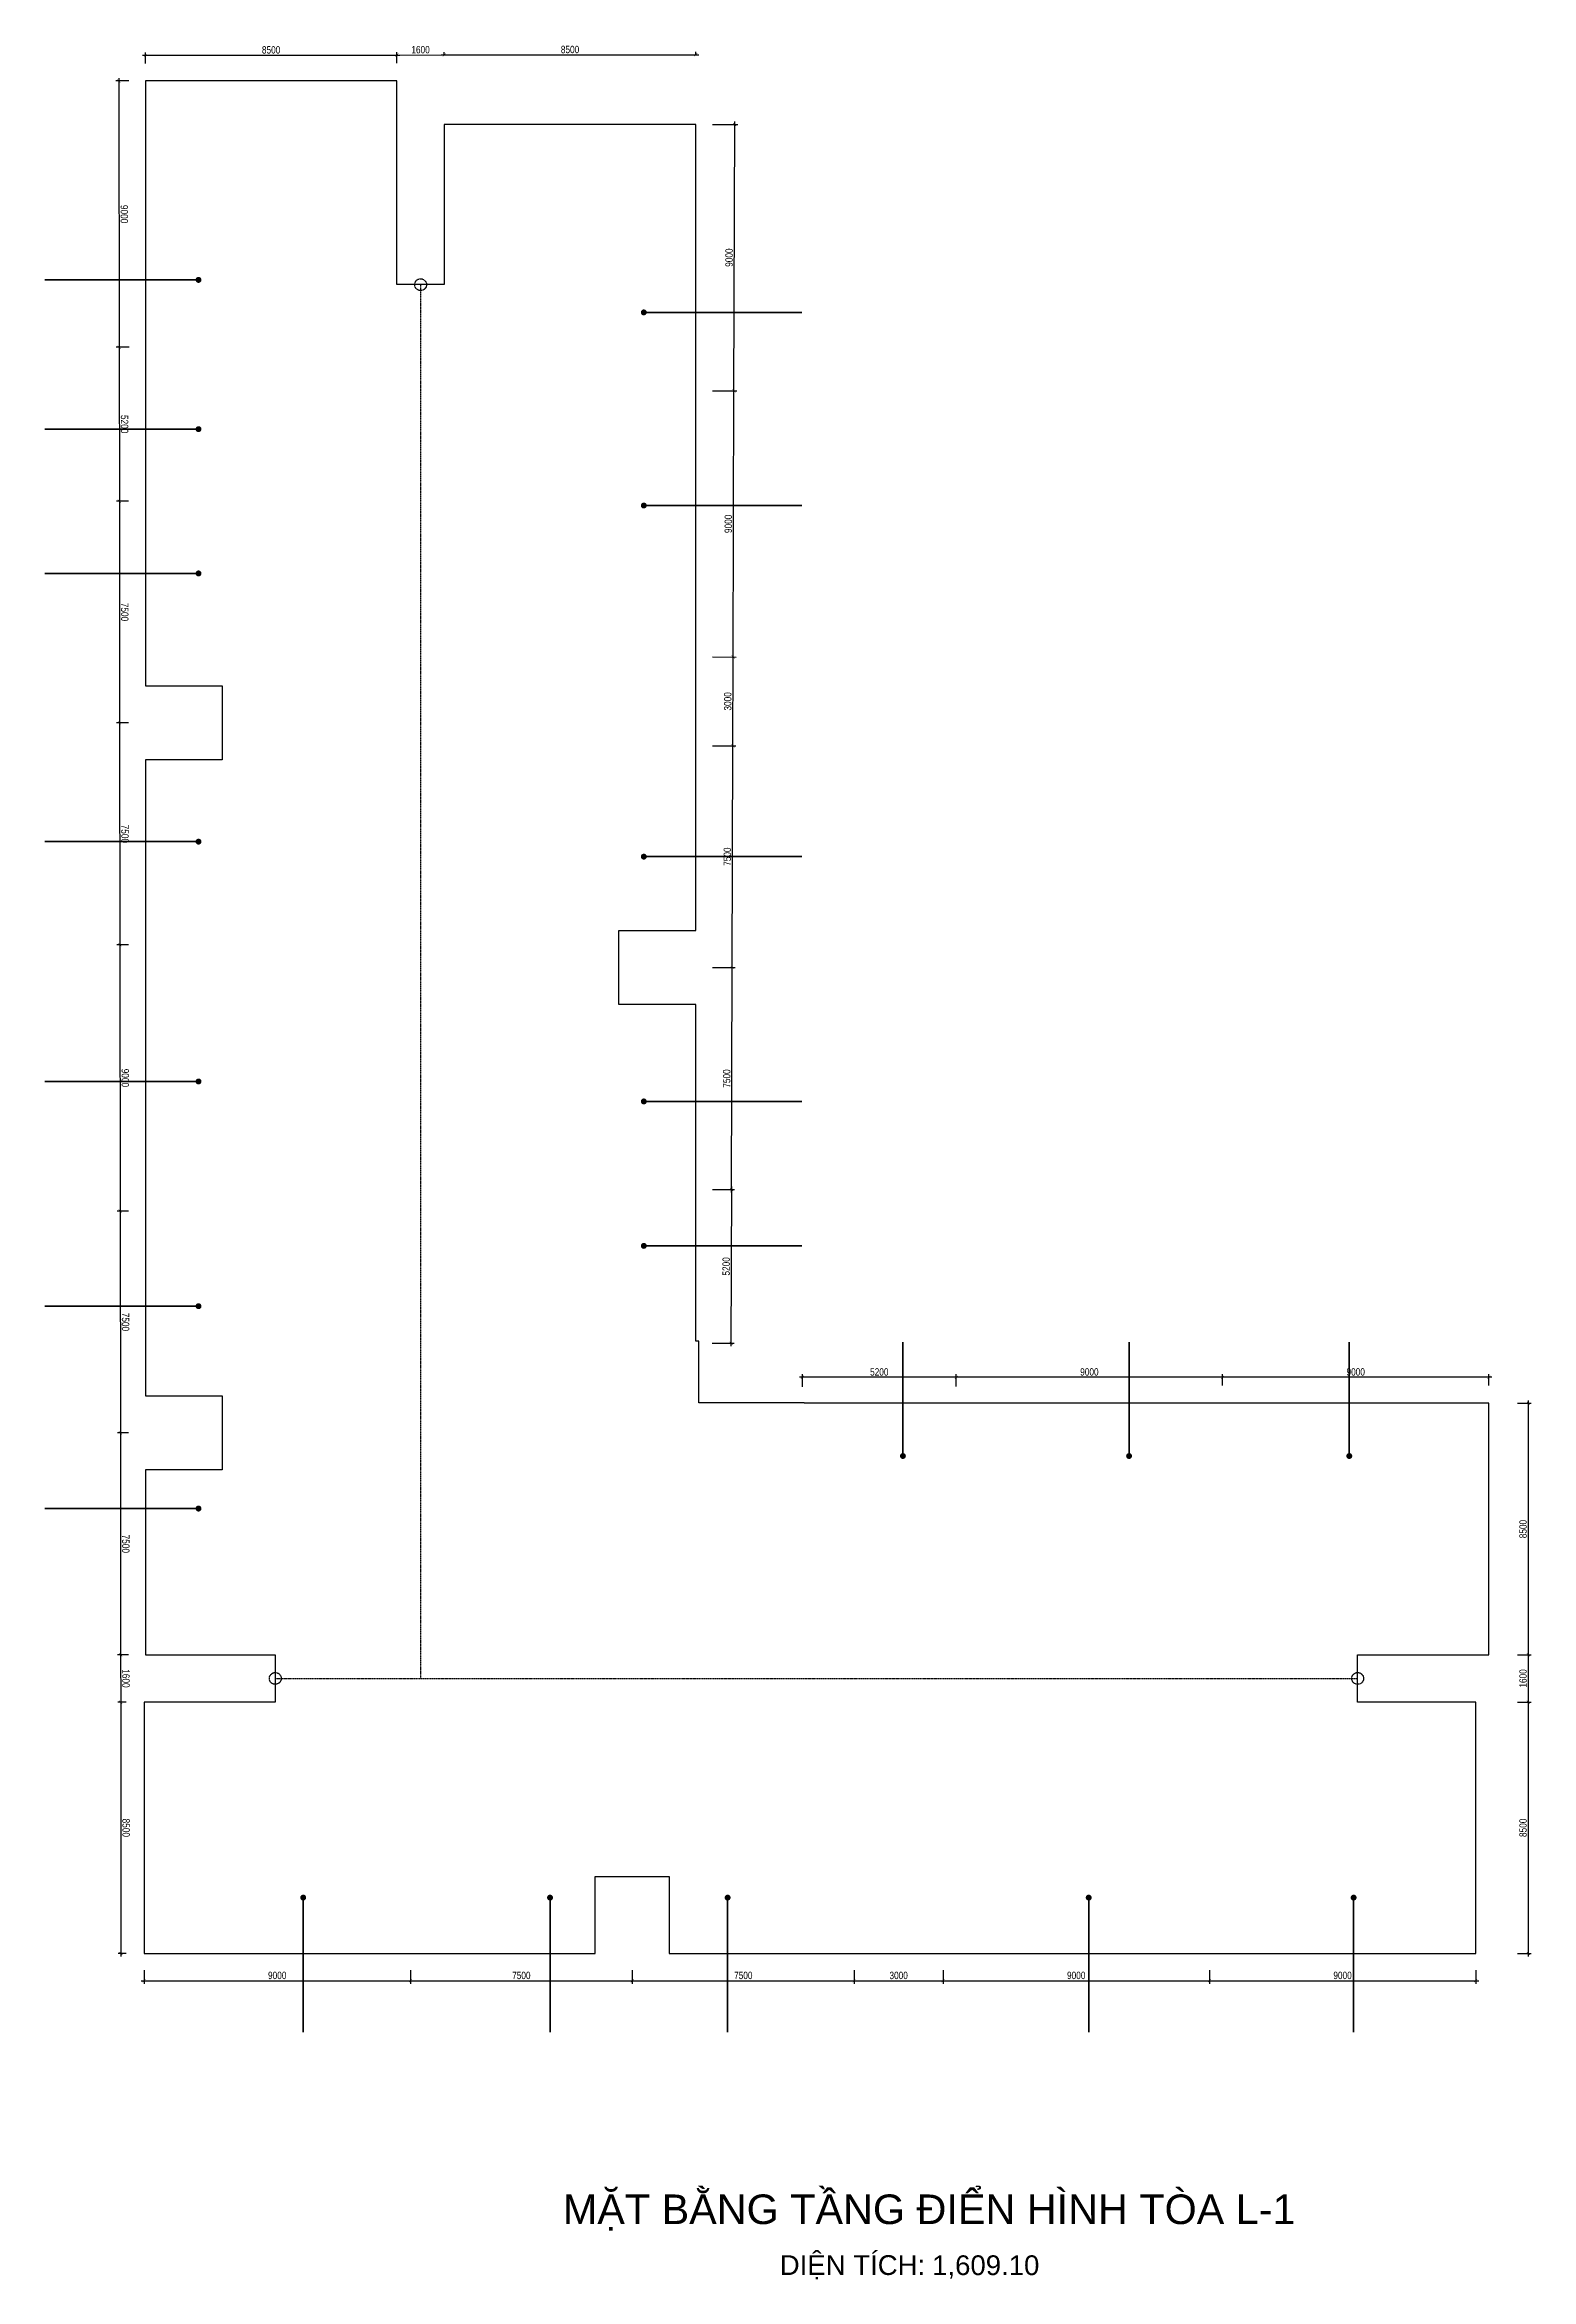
# Model space of a CAD drawing. Header units: millimetres. Extents: x 43 to 126043, y -89269 to -169.
# Drawn here: x 15244 to 65479, y -82599 to -7060 of the extents above; entities that cross this region are included whole.
import ezdxf
from ezdxf.enums import TextEntityAlignment as Align

# ---------------------------------------------------------------- set-up
doc = ezdxf.new("R2010")
doc.units = ezdxf.units.MM
doc.linetypes.add('HIDDEN', pattern=[9.525, 6.35, -3.175])
doc.layers.get('0').update_dxf_attribs({"color": 231})
doc.layers.get('DefPoints').update_dxf_attribs({"color": 191})
doc.layers.add('A-SHBD', color=7, linetype='Continuous', lineweight=35)
doc.layers.add('A-TEXT', color=255, linetype='Continuous', lineweight=25)
doc.layers.add('MDI-BAO', color=1, linetype='Continuous')
doc.layers.add('S-DIM', color=231, linetype='Continuous')
doc.layers.add('MDI-HANHLANG', color=5, linetype='HIDDEN', plot=False)
doc.styles.add('250602-MB CO CAU CĂN HO X1-3A-1$0$style1', font='arial.ttf')
doc.styles.add('VTK_Arial', font='arial.ttf', dxfattribs={"width": 0.8})
doc.dimstyles.new('250602-MB CO CAU CĂN HO X1-3A-1$0$Dim_50', dxfattribs={"dimscale": 50, "dimtxt": 2, "dimasz": 1.5, "dimexe": 1, "dimexo": 0, "dimgap": 1, "dimtad": 1, "dimdec": 0, "dimlfac": -1, "dimzin": 12, "dimdsep": 46, "dimtxsty": '250602-MB CO CAU CĂN HO X1-3A-1$0$style1', "dimblk1": '250602-MB CO CAU CĂN HO X1-3A-1$0$_ARCHTICK', "dimblk2": '250602-MB CO CAU CĂN HO X1-3A-1$0$_ARCHTICK', "dimsah": 1, "dimcen": 1.5, "dimdle": 1.5, "dimclrd": 256, "dimclre": 256, "dimclrt": 2, "dimadec": 1, "dimazin": 3, "dimtm": 1e-09, "dimtfac": 0.416667, "dimtdec": 0, "dimtix": 1, "dimtmove": 2, "dimatfit": 3, "dimfxl": 7, "dimfxlon": 1, "dimtolj": 1, "dimtzin": 0, "dimlwd": -1, "dimlwe": -1, "dimarcsym": 1})
doc.dimstyles.new('A-2.5-DIM100', dxfattribs={"dimscale": 100, "dimtxt": 2.5, "dimasz": 1, "dimexe": 1, "dimexo": 0, "dimgap": 0.5, "dimtad": 1, "dimdec": 0, "dimzin": 12, "dimdsep": 46, "dimtxsty": 'VTK_Arial', "dimblk": 'ARCHTICK', "dimcen": 0, "dimdle": 1, "dimclrd": 256, "dimclre": 256, "dimclrt": 7, "dimadec": 1, "dimazin": 3, "dimtfac": 1, "dimtdec": 0, "dimtmove": 0, "dimatfit": 2, "dimfxl": 20, "dimtolj": 1, "dimtzin": 0, "dimlwd": -1, "dimlwe": -1, "dimarcsym": 0})

msp = doc.modelspace()

# ---------------------------------------------------------------- texts
at = {"layer": 'A-TEXT', "style": 'VTK_Arial'}
msp.add_text('MẶT BẰNG TẦNG ĐIỂN HÌNH TÒA L-1', height=1000, dxfattribs=at).set_placement((45132.5, -80732), align=Align.CENTER)
for s, p in [('DIỆN TÍCH:', (40082.4, -82451.9)), ('1,609.10', (45231.5, -82455.8))]:
    msp.add_text(s, height=666.67, dxfattribs=at).set_placement(p)

# ---------------------------------------------------------------- blocks, each defined once
blk = doc.blocks.new('250602-MB CO CAU CĂN HO X1-3A-1$0$_ARCHTICK')
at = {"color": 0, "linetype": 'ByBlock', "const_width": 0.15}
blk.add_lwpolyline([(-0.5, -0.5), (0.5, 0.5)], dxfattribs=at)
blk = doc.blocks.new('_ArchTick')
at = {"color": 0, "linetype": 'ByBlock', "const_width": 0.15}
blk.add_lwpolyline([(-0.5, -0.5), (0.5, 0.5)], dxfattribs=at)
blk = doc.blocks.new('*D198')
at = {"layer": 'DefPoints', "color": 0, "transparency": 16777216}
for p in [(18084, -8287), (17760, -17287), (18094, -17287)]:
    blk.add_point(p, dxfattribs=at)
at = {"layer": 'S-DIM', "transparency": 16777216}
for p, q in [((18084, -8287), (17650, -8287)), ((17750, -8187), (17760, -17387)), ((18094, -17287), (17660, -17287))]:
    blk.add_line(p, q, dxfattribs=at)
at = {"layer": 'S-DIM', "transparency": 16777216, "xscale": 100, "yscale": 100, "zscale": 100}
for p, rotation in [((17750, -8287), 90.0636619510384), ((17760, -17287), 270.0636619510383)]:
    blk.add_blockref('_ArchTick', p, dxfattribs=dict(at, rotation=rotation))
at = {"layer": 'S-DIM', "color": 7, "transparency": 16777216, "insert": (17933, -12787), "char_height": 250, "attachment_point": 5, "rotation": 270.06366, "style": 'VTK_Arial'}
blk.add_mtext('\\A1;9000', dxfattribs=at)
blk = doc.blocks.new('*D199')
at = {"layer": 'DefPoints', "color": 0, "transparency": 16777216}
for p in [(18094, -17287), (17766, -22487), (18079, -22487)]:
    blk.add_point(p, dxfattribs=at)
at = {"layer": 'S-DIM', "transparency": 16777216}
for p, q in [((18094, -17287), (17660, -17287)), ((17760, -17187), (17766, -22587)), ((18079, -22487), (17666, -22487))]:
    blk.add_line(p, q, dxfattribs=at)
at = {"layer": 'S-DIM', "transparency": 16777216, "xscale": 100, "yscale": 100, "zscale": 100}
for p, rotation in [((17760, -17287), 90.06366195103845), ((17766, -22487), 270.0636619510385)]:
    blk.add_blockref('_ArchTick', p, dxfattribs=dict(at, rotation=rotation))
at = {"layer": 'S-DIM', "color": 7, "transparency": 16777216, "insert": (17941, -19887), "char_height": 250, "attachment_point": 5, "rotation": 270.06366, "style": 'VTK_Arial'}
blk.add_mtext('\\A1;5200', dxfattribs=at)
blk = doc.blocks.new('*D200')
at = {"layer": 'DefPoints', "color": 0, "transparency": 16777216}
for p in [(18079, -22487), (17774, -29987), (18079, -29987)]:
    blk.add_point(p, dxfattribs=at)
at = {"layer": 'S-DIM', "transparency": 16777216}
for p, q in [((18079, -22487), (17666, -22487)), ((17766, -22387), (17774, -30087)), ((18079, -29987), (17674, -29987))]:
    blk.add_line(p, q, dxfattribs=at)
at = {"layer": 'S-DIM', "transparency": 16777216, "xscale": 100, "yscale": 100, "zscale": 100}
for p, rotation in [((17766, -22487), 90.06366195103845), ((17774, -29987), 270.0636619510385)]:
    blk.add_blockref('_ArchTick', p, dxfattribs=dict(at, rotation=rotation))
at = {"layer": 'S-DIM', "color": 7, "transparency": 16777216, "insert": (17948, -26237), "char_height": 250, "attachment_point": 5, "rotation": 270.06366, "style": 'VTK_Arial'}
blk.add_mtext('\\A1;7500', dxfattribs=at)
blk = doc.blocks.new('*D201')
at = {"layer": 'DefPoints', "color": 0, "transparency": 16777216}
for p in [(18079, -29987), (17783, -37487), (18079, -37487)]:
    blk.add_point(p, dxfattribs=at)
at = {"layer": 'S-DIM', "transparency": 16777216}
for p, q in [((18079, -29987), (17674, -29987)), ((17774, -29887), (17783, -37587)), ((18079, -37487), (17683, -37487))]:
    blk.add_line(p, q, dxfattribs=at)
at = {"layer": 'S-DIM', "transparency": 16777216, "xscale": 100, "yscale": 100, "zscale": 100}
for p, rotation in [((17774, -29987), 90.06366195103845), ((17783, -37487), 270.0636619510385)]:
    blk.add_blockref('_ArchTick', p, dxfattribs=dict(at, rotation=rotation))
at = {"layer": 'S-DIM', "color": 7, "transparency": 16777216, "insert": (17956, -33737), "char_height": 250, "attachment_point": 5, "rotation": 270.06366, "style": 'VTK_Arial'}
blk.add_mtext('\\A1;7500', dxfattribs=at)
blk = doc.blocks.new('*D202')
at = {"layer": 'DefPoints', "color": 0, "transparency": 16777216}
for p in [(18079, -37487), (17793, -46487), (18079, -46487)]:
    blk.add_point(p, dxfattribs=at)
at = {"layer": 'S-DIM', "transparency": 16777216}
for p, q in [((18079, -37487), (17683, -37487)), ((17783, -37387), (17793, -46587)), ((18079, -46487), (17693, -46487))]:
    blk.add_line(p, q, dxfattribs=at)
at = {"layer": 'S-DIM', "transparency": 16777216, "xscale": 100, "yscale": 100, "zscale": 100}
for p, rotation in [((17783, -37487), 90.06366195103845), ((17793, -46487), 270.0636619510385)]:
    blk.add_blockref('_ArchTick', p, dxfattribs=dict(at, rotation=rotation))
at = {"layer": 'S-DIM', "color": 7, "transparency": 16777216, "insert": (17965, -41987), "char_height": 250, "attachment_point": 5, "rotation": 270.06366, "style": 'VTK_Arial'}
blk.add_mtext('\\A1;9000', dxfattribs=at)
blk = doc.blocks.new('*D203')
at = {"layer": 'DefPoints', "color": 0, "transparency": 16777216}
for p in [(18079, -46487), (17801, -53987), (18079, -53987)]:
    blk.add_point(p, dxfattribs=at)
at = {"layer": 'S-DIM', "transparency": 16777216}
for p, q in [((18079, -46487), (17693, -46487)), ((17793, -46387), (17801, -54087)), ((18079, -53987), (17701, -53987))]:
    blk.add_line(p, q, dxfattribs=at)
at = {"layer": 'S-DIM', "transparency": 16777216, "xscale": 100, "yscale": 100, "zscale": 100}
for p, rotation in [((17793, -46487), 90.06366195103845), ((17801, -53987), 270.0636619510385)]:
    blk.add_blockref('_ArchTick', p, dxfattribs=dict(at, rotation=rotation))
at = {"layer": 'S-DIM', "color": 7, "transparency": 16777216, "insert": (17974, -50237), "char_height": 250, "attachment_point": 5, "rotation": 270.06366, "style": 'VTK_Arial'}
blk.add_mtext('\\A1;7500', dxfattribs=at)
blk = doc.blocks.new('*D204')
at = {"layer": 'DefPoints', "color": 0, "transparency": 16777216}
for p in [(18079, -53987), (17809, -61487), (18079, -61487)]:
    blk.add_point(p, dxfattribs=at)
at = {"layer": 'S-DIM', "transparency": 16777216}
for p, q in [((18079, -53987), (17701, -53987)), ((17801, -53887), (17809, -61587)), ((18079, -61487), (17709, -61487))]:
    blk.add_line(p, q, dxfattribs=at)
at = {"layer": 'S-DIM', "transparency": 16777216, "xscale": 100, "yscale": 100, "zscale": 100}
for p, rotation in [((17801, -53987), 90.06366195103845), ((17809, -61487), 270.0636619510385)]:
    blk.add_blockref('_ArchTick', p, dxfattribs=dict(at, rotation=rotation))
at = {"layer": 'S-DIM', "color": 7, "transparency": 16777216, "insert": (17983, -57737), "char_height": 250, "attachment_point": 5, "rotation": 270.06366, "style": 'VTK_Arial'}
blk.add_mtext('\\A1;7500', dxfattribs=at)
blk = doc.blocks.new('*D205')
at = {"layer": 'DefPoints', "color": 0, "transparency": 16777216}
for p in [(18079, -61487), (17811, -63087), (18001, -63087)]:
    blk.add_point(p, dxfattribs=at)
at = {"layer": 'S-DIM', "transparency": 16777216}
for p, q in [((18079, -61487), (17709, -61487)), ((17809, -61387), (17811, -63187)), ((18001, -63087), (17711, -63087))]:
    blk.add_line(p, q, dxfattribs=at)
at = {"layer": 'S-DIM', "transparency": 16777216, "xscale": 100, "yscale": 100, "zscale": 100}
for p, rotation in [((17809, -61487), 90.06366195103845), ((17811, -63087), 270.0636619510385)]:
    blk.add_blockref('_ArchTick', p, dxfattribs=dict(at, rotation=rotation))
at = {"layer": 'S-DIM', "color": 7, "transparency": 16777216, "insert": (17988, -62287), "char_height": 250, "attachment_point": 5, "rotation": 270.06366, "style": 'VTK_Arial'}
blk.add_mtext('\\A1;1600', dxfattribs=at)
blk = doc.blocks.new('*D206')
at = {"layer": 'DefPoints', "color": 0, "transparency": 16777216}
for p in [(18001, -63087), (17821, -71587), (17996, -71587)]:
    blk.add_point(p, dxfattribs=at)
at = {"layer": 'S-DIM', "transparency": 16777216}
for p, q in [((18001, -63087), (17711, -63087)), ((17811, -62987), (17821, -71687)), ((17996, -71587), (17721, -71587))]:
    blk.add_line(p, q, dxfattribs=at)
at = {"layer": 'S-DIM', "transparency": 16777216, "xscale": 100, "yscale": 100, "zscale": 100}
for p, rotation in [((17811, -63087), 90.06366195103845), ((17821, -71587), 270.0636619510385)]:
    blk.add_blockref('_ArchTick', p, dxfattribs=dict(at, rotation=rotation))
at = {"layer": 'S-DIM', "color": 7, "transparency": 16777216, "insert": (17993, -67337), "char_height": 250, "attachment_point": 5, "rotation": 270.06366, "style": 'VTK_Arial'}
blk.add_mtext('\\A1;8500', dxfattribs=at)
blk = doc.blocks.new('*D207')
at = {"layer": 'DefPoints', "color": 0, "transparency": 16777216}
for p in [(18601, -72153), (27601, -72153), (27601, -72506)]:
    blk.add_point(p, dxfattribs=at)
at = {"layer": 'S-DIM', "transparency": 16777216}
for p, q in [((18501, -72506), (27701, -72506)), ((18601, -72153), (18601, -72606)), ((27601, -72153), (27601, -72606))]:
    blk.add_line(p, q, dxfattribs=at)
at = {"layer": 'S-DIM', "transparency": 16777216, "xscale": 100, "yscale": 100, "zscale": 100, "rotation": 180}
blk.add_blockref('_ArchTick', (18601, -72506), dxfattribs=at)
at = {"layer": 'S-DIM', "transparency": 16777216, "xscale": 100, "yscale": 100, "zscale": 100}
blk.add_blockref('_ArchTick', (27601, -72506), dxfattribs=at)
at = {"layer": 'S-DIM', "color": 7, "transparency": 16777216, "insert": (23101, -72328), "char_height": 250, "attachment_point": 5, "style": 'VTK_Arial'}
blk.add_mtext('\\A1;9000', dxfattribs=at)
blk = doc.blocks.new('*D208')
at = {"layer": 'DefPoints', "color": 0, "transparency": 16777216}
for p in [(27601, -72153), (35101, -72153), (35101, -72506)]:
    blk.add_point(p, dxfattribs=at)
at = {"layer": 'S-DIM', "transparency": 16777216}
for p, q in [((27501, -72506), (35201, -72506)), ((27601, -72153), (27601, -72606)), ((35101, -72153), (35101, -72606))]:
    blk.add_line(p, q, dxfattribs=at)
at = {"layer": 'S-DIM', "transparency": 16777216, "xscale": 100, "yscale": 100, "zscale": 100, "rotation": 180}
blk.add_blockref('_ArchTick', (27601, -72506), dxfattribs=at)
at = {"layer": 'S-DIM', "transparency": 16777216, "xscale": 100, "yscale": 100, "zscale": 100}
blk.add_blockref('_ArchTick', (35101, -72506), dxfattribs=at)
at = {"layer": 'S-DIM', "color": 7, "transparency": 16777216, "insert": (31351, -72328), "char_height": 250, "attachment_point": 5, "style": 'VTK_Arial'}
blk.add_mtext('\\A1;7500', dxfattribs=at)
blk = doc.blocks.new('*D209')
at = {"layer": 'DefPoints', "color": 0, "transparency": 16777216}
for p in [(35101, -72153), (42601, -72153), (42601, -72506)]:
    blk.add_point(p, dxfattribs=at)
at = {"layer": 'S-DIM', "transparency": 16777216}
for p, q in [((35001, -72506), (42701, -72506)), ((35101, -72153), (35101, -72606)), ((42601, -72153), (42601, -72606))]:
    blk.add_line(p, q, dxfattribs=at)
at = {"layer": 'S-DIM', "transparency": 16777216, "xscale": 100, "yscale": 100, "zscale": 100, "rotation": 180}
blk.add_blockref('_ArchTick', (35101, -72506), dxfattribs=at)
at = {"layer": 'S-DIM', "transparency": 16777216, "xscale": 100, "yscale": 100, "zscale": 100}
blk.add_blockref('_ArchTick', (42601, -72506), dxfattribs=at)
at = {"layer": 'S-DIM', "color": 7, "transparency": 16777216, "insert": (38851, -72328), "char_height": 250, "attachment_point": 5, "style": 'VTK_Arial'}
blk.add_mtext('\\A1;7500', dxfattribs=at)
blk = doc.blocks.new('*D210')
at = {"layer": 'DefPoints', "color": 0, "transparency": 16777216}
for p in [(42601, -72153), (45601, -72153), (45601, -72506)]:
    blk.add_point(p, dxfattribs=at)
at = {"layer": 'S-DIM', "transparency": 16777216}
for p, q in [((42501, -72506), (45701, -72506)), ((42601, -72153), (42601, -72606)), ((45601, -72153), (45601, -72606))]:
    blk.add_line(p, q, dxfattribs=at)
at = {"layer": 'S-DIM', "transparency": 16777216, "xscale": 100, "yscale": 100, "zscale": 100, "rotation": 180}
blk.add_blockref('_ArchTick', (42601, -72506), dxfattribs=at)
at = {"layer": 'S-DIM', "transparency": 16777216, "xscale": 100, "yscale": 100, "zscale": 100}
blk.add_blockref('_ArchTick', (45601, -72506), dxfattribs=at)
at = {"layer": 'S-DIM', "color": 7, "transparency": 16777216, "insert": (44101, -72328), "char_height": 250, "attachment_point": 5, "style": 'VTK_Arial'}
blk.add_mtext('\\A1;3000', dxfattribs=at)
blk = doc.blocks.new('*D211')
at = {"layer": 'DefPoints', "color": 0, "transparency": 16777216}
for p in [(45601, -72153), (54601, -72153), (54601, -72506)]:
    blk.add_point(p, dxfattribs=at)
at = {"layer": 'S-DIM', "transparency": 16777216}
for p, q in [((45501, -72506), (54701, -72506)), ((45601, -72153), (45601, -72606)), ((54601, -72153), (54601, -72606))]:
    blk.add_line(p, q, dxfattribs=at)
at = {"layer": 'S-DIM', "transparency": 16777216, "xscale": 100, "yscale": 100, "zscale": 100, "rotation": 180}
blk.add_blockref('_ArchTick', (45601, -72506), dxfattribs=at)
at = {"layer": 'S-DIM', "transparency": 16777216, "xscale": 100, "yscale": 100, "zscale": 100}
blk.add_blockref('_ArchTick', (54601, -72506), dxfattribs=at)
at = {"layer": 'S-DIM', "color": 7, "transparency": 16777216, "insert": (50101, -72328), "char_height": 250, "attachment_point": 5, "style": 'VTK_Arial'}
blk.add_mtext('\\A1;9000', dxfattribs=at)
blk = doc.blocks.new('*D212')
at = {"layer": 'DefPoints', "color": 0, "transparency": 16777216}
for p in [(54601, -72153), (63601, -72153), (63601, -72506)]:
    blk.add_point(p, dxfattribs=at)
at = {"layer": 'S-DIM', "transparency": 16777216}
for p, q in [((54501, -72506), (63701, -72506)), ((54601, -72153), (54601, -72606)), ((63601, -72153), (63601, -72606))]:
    blk.add_line(p, q, dxfattribs=at)
at = {"layer": 'S-DIM', "transparency": 16777216, "xscale": 100, "yscale": 100, "zscale": 100, "rotation": 180}
blk.add_blockref('_ArchTick', (54601, -72506), dxfattribs=at)
at = {"layer": 'S-DIM', "transparency": 16777216, "xscale": 100, "yscale": 100, "zscale": 100}
blk.add_blockref('_ArchTick', (63601, -72506), dxfattribs=at)
at = {"layer": 'S-DIM', "color": 7, "transparency": 16777216, "insert": (59101, -72328), "char_height": 250, "attachment_point": 5, "style": 'VTK_Arial'}
blk.add_mtext('\\A1;9000', dxfattribs=at)
blk = doc.blocks.new('*D213')
at = {"layer": 'DefPoints', "color": 0, "transparency": 16777216}
for p in [(65018, -63087), (65379, -63087), (65018, -71587)]:
    blk.add_point(p, dxfattribs=at)
at = {"layer": 'S-DIM', "transparency": 16777216}
for p, q in [((65018, -63087), (65479, -63087)), ((65379, -71687), (65379, -62987)), ((65018, -71587), (65479, -71587))]:
    blk.add_line(p, q, dxfattribs=at)
at = {"layer": 'S-DIM', "transparency": 16777216, "xscale": 100, "yscale": 100, "zscale": 100}
for p, rotation in [((65379, -63087), 90), ((65379, -71587), 270)]:
    blk.add_blockref('_ArchTick', p, dxfattribs=dict(at, rotation=rotation))
at = {"layer": 'S-DIM', "color": 7, "transparency": 16777216, "insert": (65201, -67337), "char_height": 250, "attachment_point": 5, "rotation": 90, "style": 'VTK_Arial'}
blk.add_mtext('\\A1;8500', dxfattribs=at)
blk = doc.blocks.new('*D214')
at = {"layer": 'DefPoints', "color": 0, "transparency": 16777216}
for p in [(65018, -61487), (65379, -61487), (65018, -63087)]:
    blk.add_point(p, dxfattribs=at)
at = {"layer": 'S-DIM', "transparency": 16777216}
for p, q in [((65018, -61487), (65479, -61487)), ((65379, -63187), (65379, -61387)), ((65018, -63087), (65479, -63087))]:
    blk.add_line(p, q, dxfattribs=at)
at = {"layer": 'S-DIM', "transparency": 16777216, "xscale": 100, "yscale": 100, "zscale": 100}
for p, rotation in [((65379, -61487), 90), ((65379, -63087), 270)]:
    blk.add_blockref('_ArchTick', p, dxfattribs=dict(at, rotation=rotation))
at = {"layer": 'S-DIM', "color": 7, "transparency": 16777216, "insert": (65201, -62287), "char_height": 250, "attachment_point": 5, "rotation": 90, "style": 'VTK_Arial'}
blk.add_mtext('\\A1;1600', dxfattribs=at)
blk = doc.blocks.new('*D215')
at = {"layer": 'DefPoints', "color": 0, "transparency": 16777216}
for p in [(65018, -52987), (65379, -52987), (65018, -61487)]:
    blk.add_point(p, dxfattribs=at)
at = {"layer": 'S-DIM', "transparency": 16777216}
for p, q in [((65018, -52987), (65479, -52987)), ((65379, -61587), (65379, -52887)), ((65018, -61487), (65479, -61487))]:
    blk.add_line(p, q, dxfattribs=at)
at = {"layer": 'S-DIM', "transparency": 16777216, "xscale": 100, "yscale": 100, "zscale": 100}
for p, rotation in [((65379, -52987), 90), ((65379, -61487), 270)]:
    blk.add_blockref('_ArchTick', p, dxfattribs=dict(at, rotation=rotation))
at = {"layer": 'S-DIM', "color": 7, "transparency": 16777216, "insert": (65201, -57237), "char_height": 250, "attachment_point": 5, "rotation": 90, "style": 'VTK_Arial'}
blk.add_mtext('\\A1;8500', dxfattribs=at)
blk = doc.blocks.new('*D216')
at = {"layer": 'DefPoints', "color": 0, "transparency": 16777216}
for p in [(55046, -52105), (55046, -52382), (64046, -52382)]:
    blk.add_point(p, dxfattribs=at)
at = {"layer": 'S-DIM', "transparency": 16777216}
for p, q in [((64146, -52105), (54946, -52105)), ((55046, -52382), (55046, -52005)), ((64046, -52382), (64046, -52005))]:
    blk.add_line(p, q, dxfattribs=at)
at = {"layer": 'S-DIM', "transparency": 16777216, "xscale": 100, "yscale": 100, "zscale": 100, "rotation": 180}
blk.add_blockref('_ArchTick', (55046, -52105), dxfattribs=at)
at = {"layer": 'S-DIM', "transparency": 16777216, "xscale": 100, "yscale": 100, "zscale": 100}
blk.add_blockref('_ArchTick', (64046, -52105), dxfattribs=at)
at = {"layer": 'S-DIM', "color": 7, "transparency": 16777216, "insert": (59546, -51927), "char_height": 250, "attachment_point": 5, "style": 'VTK_Arial'}
blk.add_mtext('\\A1;9000', dxfattribs=at)
blk = doc.blocks.new('*D217')
at = {"layer": 'DefPoints', "color": 0, "transparency": 16777216}
for p in [(46046, -52105), (46046, -52420), (55046, -52382)]:
    blk.add_point(p, dxfattribs=at)
at = {"layer": 'S-DIM', "transparency": 16777216}
for p, q in [((55146, -52105), (45946, -52105)), ((46046, -52420), (46046, -52005)), ((55046, -52382), (55046, -52005))]:
    blk.add_line(p, q, dxfattribs=at)
at = {"layer": 'S-DIM', "transparency": 16777216, "xscale": 100, "yscale": 100, "zscale": 100, "rotation": 180}
blk.add_blockref('_ArchTick', (46046, -52105), dxfattribs=at)
at = {"layer": 'S-DIM', "transparency": 16777216, "xscale": 100, "yscale": 100, "zscale": 100}
blk.add_blockref('_ArchTick', (55046, -52105), dxfattribs=at)
at = {"layer": 'S-DIM', "color": 7, "transparency": 16777216, "insert": (50546, -51927), "char_height": 250, "attachment_point": 5, "style": 'VTK_Arial'}
blk.add_mtext('\\A1;9000', dxfattribs=at)
blk = doc.blocks.new('*D218')
at = {"layer": 'DefPoints', "color": 0, "transparency": 16777216}
for p in [(40846, -52105), (40846, -52435), (46046, -52420)]:
    blk.add_point(p, dxfattribs=at)
at = {"layer": 'S-DIM', "transparency": 16777216}
for p, q in [((46146, -52105), (40746, -52105)), ((40846, -52435), (40846, -52005)), ((46046, -52420), (46046, -52005))]:
    blk.add_line(p, q, dxfattribs=at)
at = {"layer": 'S-DIM', "transparency": 16777216, "xscale": 100, "yscale": 100, "zscale": 100, "rotation": 180}
blk.add_blockref('_ArchTick', (40846, -52105), dxfattribs=at)
at = {"layer": 'S-DIM', "transparency": 16777216, "xscale": 100, "yscale": 100, "zscale": 100}
blk.add_blockref('_ArchTick', (46046, -52105), dxfattribs=at)
at = {"layer": 'S-DIM', "color": 7, "transparency": 16777216, "insert": (43446, -51927), "char_height": 250, "attachment_point": 5, "style": 'VTK_Arial'}
blk.add_mtext('\\A1;5200', dxfattribs=at)
blk = doc.blocks.new('*D219')
at = {"layer": 'DefPoints', "color": 0, "transparency": 16777216}
for p in [(37812, -45757), (38457, -45759), (37797, -50957)]:
    blk.add_point(p, dxfattribs=at)
at = {"layer": 'S-DIM', "transparency": 16777216}
for p, q in [((37812, -45757), (38557, -45759)), ((38442, -51059), (38458, -45659)), ((37797, -50957), (38542, -50959))]:
    blk.add_line(p, q, dxfattribs=at)
at = {"layer": 'S-DIM', "transparency": 16777216, "xscale": 100, "yscale": 100, "zscale": 100}
for p, rotation in [((38457, -45759), 89.83472417136689), ((38442, -50959), 269.8347241713669)]:
    blk.add_blockref('_ArchTick', p, dxfattribs=dict(at, rotation=rotation))
at = {"layer": 'S-DIM', "color": 7, "transparency": 16777216, "insert": (38272, -48358), "char_height": 250, "attachment_point": 5, "rotation": 89.83472, "style": 'VTK_Arial'}
blk.add_mtext('\\A1;5200', dxfattribs=at)
blk = doc.blocks.new('*D220')
at = {"layer": 'DefPoints', "color": 0, "transparency": 16777216}
for p in [(37812, -38257), (38479, -38259), (37812, -45757)]:
    blk.add_point(p, dxfattribs=at)
at = {"layer": 'S-DIM', "transparency": 16777216}
for p, q in [((37812, -38257), (38579, -38259)), ((38457, -45859), (38479, -38159)), ((37812, -45757), (38557, -45759))]:
    blk.add_line(p, q, dxfattribs=at)
at = {"layer": 'S-DIM', "transparency": 16777216, "xscale": 100, "yscale": 100, "zscale": 100}
for p, rotation in [((38479, -38259), 89.83472417136689), ((38457, -45759), 269.8347241713669)]:
    blk.add_blockref('_ArchTick', p, dxfattribs=dict(at, rotation=rotation))
at = {"layer": 'S-DIM', "color": 7, "transparency": 16777216, "insert": (38291, -42008), "char_height": 250, "attachment_point": 5, "rotation": 89.83472, "style": 'VTK_Arial'}
blk.add_mtext('\\A1;7500', dxfattribs=at)
blk = doc.blocks.new('*D221')
at = {"layer": 'DefPoints', "color": 0, "transparency": 16777216}
for p in [(37812, -30757), (38501, -30759), (37812, -38257)]:
    blk.add_point(p, dxfattribs=at)
at = {"layer": 'S-DIM', "transparency": 16777216}
for p, q in [((37812, -30757), (38601, -30759)), ((38479, -38359), (38501, -30659)), ((37812, -38257), (38579, -38259))]:
    blk.add_line(p, q, dxfattribs=at)
at = {"layer": 'S-DIM', "transparency": 16777216, "xscale": 100, "yscale": 100, "zscale": 100}
for p, rotation in [((38501, -30759), 89.83472417136689), ((38479, -38259), 269.8347241713669)]:
    blk.add_blockref('_ArchTick', p, dxfattribs=dict(at, rotation=rotation))
at = {"layer": 'S-DIM', "color": 7, "transparency": 16777216, "insert": (38312, -34508), "char_height": 250, "attachment_point": 5, "rotation": 89.83472, "style": 'VTK_Arial'}
blk.add_mtext('\\A1;7500', dxfattribs=at)
blk = doc.blocks.new('*D222')
at = {"layer": 'DefPoints', "color": 0, "transparency": 16777216}
for p in [(37812, -27757), (38509, -27759), (37812, -30757)]:
    blk.add_point(p, dxfattribs=at)
at = {"layer": 'S-DIM', "transparency": 16777216}
for p, q in [((37812, -27757), (38609, -27759)), ((38500, -30859), (38510, -27659)), ((37812, -30757), (38601, -30759))]:
    blk.add_line(p, q, dxfattribs=at)
at = {"layer": 'S-DIM', "transparency": 16777216, "xscale": 100, "yscale": 100, "zscale": 100}
for p, rotation in [((38509, -27759), 89.83472417136689), ((38501, -30759), 269.8347241713669)]:
    blk.add_blockref('_ArchTick', p, dxfattribs=dict(at, rotation=rotation))
at = {"layer": 'S-DIM', "color": 7, "transparency": 16777216, "insert": (38327, -29258), "char_height": 250, "attachment_point": 5, "rotation": 89.83472, "style": 'VTK_Arial'}
blk.add_mtext('\\A1;3000', dxfattribs=at)
blk = doc.blocks.new('*D223')
at = {"layer": 'DefPoints', "color": 0, "transparency": 16777216}
for p in [(37812, -18757), (38535, -18759), (37812, -27757)]:
    blk.add_point(p, dxfattribs=at)
at = {"layer": 'S-DIM', "transparency": 16777216}
for p, q in [((37812, -18757), (38635, -18759)), ((38509, -27859), (38536, -18659)), ((37812, -27757), (38609, -27759))]:
    blk.add_line(p, q, dxfattribs=at)
at = {"layer": 'S-DIM', "transparency": 16777216, "xscale": 100, "yscale": 100, "zscale": 100}
for p, rotation in [((38535, -18759), 89.83472417136689), ((38509, -27759), 269.8347241713669)]:
    blk.add_blockref('_ArchTick', p, dxfattribs=dict(at, rotation=rotation))
at = {"layer": 'S-DIM', "color": 7, "transparency": 16777216, "insert": (38345, -23258), "char_height": 250, "attachment_point": 5, "rotation": 89.83472, "style": 'VTK_Arial'}
blk.add_mtext('\\A1;9000', dxfattribs=at)
blk = doc.blocks.new('*D224')
at = {"layer": 'DefPoints', "color": 0, "transparency": 16777216}
for p in [(37812, -9757), (38561, -9759), (37812, -18757)]:
    blk.add_point(p, dxfattribs=at)
at = {"layer": 'S-DIM', "transparency": 16777216}
for p, q in [((37812, -9757), (38661, -9759)), ((38535, -18859), (38562, -9659)), ((37812, -18757), (38635, -18759))]:
    blk.add_line(p, q, dxfattribs=at)
at = {"layer": 'S-DIM', "transparency": 16777216, "xscale": 100, "yscale": 100, "zscale": 100}
for p, rotation in [((38561, -9759), 89.83472417136689), ((38535, -18759), 269.8347241713669)]:
    blk.add_blockref('_ArchTick', p, dxfattribs=dict(at, rotation=rotation))
at = {"layer": 'S-DIM', "color": 7, "transparency": 16777216, "insert": (38371, -14258), "char_height": 250, "attachment_point": 5, "rotation": 89.83472, "style": 'VTK_Arial'}
blk.add_mtext('\\A1;9000', dxfattribs=at)
blk = doc.blocks.new('*D225')
at = {"layer": 'DefPoints', "color": 0, "transparency": 16777216}
for p in [(27145, -7409), (18646, -7697), (27146, -7687)]:
    blk.add_point(p, dxfattribs=at)
at = {"layer": 'S-DIM', "transparency": 16777216}
for p, q in [((18545, -7419), (27245, -7409)), ((18646, -7697), (18645, -7319)), ((27146, -7687), (27145, -7309))]:
    blk.add_line(p, q, dxfattribs=at)
at = {"layer": 'S-DIM', "transparency": 16777216, "xscale": 100, "yscale": 100, "zscale": 100}
for p, rotation in [((18645, -7419), 180.0674067683283), ((27145, -7409), 0.0674067683283177)]:
    blk.add_blockref('_ArchTick', p, dxfattribs=dict(at, rotation=rotation))
at = {"layer": 'S-DIM', "color": 7, "transparency": 16777216, "insert": (22895, -7236), "char_height": 250, "attachment_point": 5, "rotation": 0.06741, "style": 'VTK_Arial'}
blk.add_mtext('\\A1;8500', dxfattribs=at)
blk = doc.blocks.new('*D226')
at = {"layer": 'DefPoints', "color": 0, "transparency": 16777216}
for p in [(28746, -7407), (28746, -7409), (27146, -7687)]:
    blk.add_point(p, dxfattribs=at)
at = {"layer": 'S-DIM', "transparency": 16777216}
for p, q in [((27045, -7409), (28846, -7407)), ((27146, -7687), (27145, -7309)), ((28746, -7409), (28746, -7307))]:
    blk.add_line(p, q, dxfattribs=at)
at = {"layer": 'S-DIM', "transparency": 16777216, "xscale": 100, "yscale": 100, "zscale": 100}
for p, rotation in [((27145, -7409), 180.0674067683283), ((28746, -7407), 0.06740676832829225)]:
    blk.add_blockref('_ArchTick', p, dxfattribs=dict(at, rotation=rotation))
at = {"layer": 'S-DIM', "color": 7, "transparency": 16777216, "insert": (27945, -7230), "char_height": 250, "attachment_point": 5, "rotation": 0.06741, "style": 'VTK_Arial'}
blk.add_mtext('\\A1;1600', dxfattribs=at)
blk = doc.blocks.new('*D227')
at = {"layer": 'DefPoints', "color": 0, "transparency": 16777216}
for p in [(28746, -7409), (37246, -7397), (37246, -7409)]:
    blk.add_point(p, dxfattribs=at)
at = {"layer": 'S-DIM', "transparency": 16777216}
for p, q in [((28646, -7407), (37346, -7397)), ((28746, -7409), (28746, -7307)), ((37246, -7409), (37246, -7297))]:
    blk.add_line(p, q, dxfattribs=at)
at = {"layer": 'S-DIM', "transparency": 16777216, "xscale": 100, "yscale": 100, "zscale": 100}
for p, rotation in [((28746, -7407), 180.0674067683283), ((37246, -7397), 0.06740676832829225)]:
    blk.add_blockref('_ArchTick', p, dxfattribs=dict(at, rotation=rotation))
at = {"layer": 'S-DIM', "color": 7, "transparency": 16777216, "insert": (32996, -7224), "char_height": 250, "attachment_point": 5, "rotation": 0.06741, "style": 'VTK_Arial'}
blk.add_mtext('\\A1;8500', dxfattribs=at)
blk = doc.blocks.new('VTK-A1_BoKhungTen')
at = {"layer": 'DefPoints', "linetype": 'HIDDEN', "ltscale": 0.3}
blk.add_lwpolyline([(0, -594), (840, -594), (840, 0), (0, 0)], close=True, dxfattribs=at)
at = {"layer": 'DefPoints'}
for points in [[(755, -10), (30, -10), (30, -584), (755, -584)], [(755, -10), (755, -584)]]:
    blk.add_lwpolyline(points, dxfattribs=at)

# ---------------------------------------------------------------- dimensions: what is measured, and where the dimension line sits
at = {"layer": 'S-DIM'}
for p1, p2, distance, picture, middle in [((18645.7, -7696.7), (27145.7, -7686.7), 277.9, '*D225', (22895.2, -7236.1)), ((18084.2, -8286.7), (18094.2, -17286.7), -334, '*D198', (17932.8, -12786.9)), ((37797.3, -50956.7), (37812.3, -45756.7), -645.2, '*D219', (38272.3, -48358.1)), ((64045.7, -52382), (55045.7, -52382), -277.3, '*D216', (59545.7, -51927)), ((65017.8, -71586.8), (65017.8, -63086.8), -360.8, '*D213', (65200.9, -67336.8)), ((18600.7, -72153.4), (27600.7, -72153.4), -352.2, '*D207', (23100.7, -72327.9))]:
    dim = msp.add_aligned_dim(p1=p1, p2=p2, distance=distance, dimstyle='A-2.5-DIM100', override={"dimpost": '\\X'}, dxfattribs=at)
    dim.commit()
    dim.dimension.update_dxf_attribs({"geometry": picture, "text_midpoint": middle})
for base, p1, p2, angle, picture, middle in [((28745.7, -7406.9), (27145.7, -7686.7), (28745.7, -7408.8), 180.067407, '*D226', (27945.4, -7230.2)), ((37245.7, -7396.9), (28745.7, -7408.8), (37245.7, -7408.8), 180.067407, '*D227', (32995.5, -7224.3)), ((38561.3, -9758.9), (37812.3, -18756.7), (37812.3, -9756.7), 269.834724, '*D224', (38370.7, -14258.3)), ((17766, -22487.1), (18094.2, -17286.7), (18079.2, -22486.7), 90.063662, '*D199', (17940.7, -19886.9)), ((38535.3, -18758.8), (37812.3, -27756.7), (37812.3, -18756.7), 269.834724, '*D223', (38344.7, -23258.2)), ((17774.3, -29987), (18079.2, -22486.7), (18079.2, -29986.7), 90.063662, '*D200', (17947.8, -26236.8)), ((38509.4, -27758.7), (37812.3, -30756.7), (37812.3, -27756.7), 269.834724, '*D222', (38327.3, -29258.2)), ((17782.6, -37487), (18079.2, -29986.7), (18079.2, -37486.7), 90.063662, '*D201', (17956.1, -33736.8)), ((38500.7, -30758.7), (37812.3, -38256.7), (37812.3, -30756.7), 269.834724, '*D221', (38312.3, -34508.1)), ((17792.6, -46487), (18079.2, -37486.7), (18079.2, -46486.7), 90.063662, '*D202', (17965.3, -41986.8)), ((38479.1, -38258.6), (37812.3, -45756.7), (37812.3, -38256.7), 269.834724, '*D220', (38290.6, -42008.1)), ((17801, -53987), (18079.2, -46486.7), (18079.2, -53986.7), 90.063662, '*D203', (17974.4, -50236.8)), ((65378.5, -52986.7), (65017.8, -61486.7), (65017.8, -52986.7), 270, '*D215', (65200.9, -57236.7)), ((17809.3, -61487), (18079.2, -53986.7), (18079.2, -61486.7), 90.063662, '*D204', (17982.8, -57736.8)), ((17811.1, -63087), (18079.2, -61486.7), (18000.7, -63086.8), 90.063662, '*D205', (17987.8, -62286.8)), ((65378.5, -61486.7), (65017.8, -63086.8), (65017.8, -61486.7), 270, '*D214', (65200.9, -62286.8)), ((17820.5, -71587), (18000.7, -63086.8), (17995.7, -71586.8), 90.063662, '*D206', (17993.4, -67336.8)), ((35100.7, -72505.6), (27600.7, -72153.4), (35100.7, -72153.4), 180, '*D208', (31350.7, -72327.9)), ((42600.7, -72505.6), (35100.7, -72153.4), (42600.7, -72153.4), 180, '*D209', (38850.7, -72327.9)), ((45600.7, -72505.6), (42600.7, -72153.4), (45600.7, -72153.4), 180, '*D210', (44100.7, -72327.8)), ((54600.7, -72505.6), (45600.7, -72153.4), (54600.7, -72153.4), 180, '*D211', (50100.7, -72327.9)), ((63600.7, -72505.6), (54600.7, -72153.4), (63600.7, -72153.4), 180, '*D212', (59100.7, -72327.9))]:
    dim = msp.add_linear_dim(base=base, p1=p1, p2=p2, angle=angle, dimstyle='A-2.5-DIM100', override={"dimpost": '\\X', "dimtmove": 1}, dxfattribs=at)
    dim.commit()
    dim.dimension.update_dxf_attribs({"geometry": picture, "text_midpoint": middle})
for base, p1, p2, picture, middle in [((40845.7, -52104.7), (46045.7, -52420.1), (40845.7, -52435.1), '*D218', (43445.7, -51927)), ((46045.7, -52104.7), (55045.7, -52382), (46045.7, -52420.1), '*D217', (50545.7, -51927))]:
    dim = msp.add_linear_dim(base=base, p1=p1, p2=p2, dimstyle='A-2.5-DIM100', override={"dimpost": '\\X', "dimtmove": 1}, dxfattribs=at)
    dim.commit()
    dim.dimension.update_dxf_attribs({"geometry": picture, "text_midpoint": middle})

# ---------------------------------------------------------------- linework, layer by layer
at = {"layer": 'MDI-BAO', "elevation": 0}
msp.add_lwpolyline([(63600.6, -63086.7), (59610.7, -63086.7), (59610.7, -61486.7), (64045.7, -61486.7), (64045.7, -52986.7), (40910.7, -52986.7), (40910.8, -52971.7), (37345.7, -52971.7), (37345.7, -50886.7), (37245.7, -50886.7), (37245.7, -39506.7), (34646.1, -39507.4), (34646.3, -37006.7), (37245.7, -37006.7), (37245.7, -9756.7), (28745.7, -9756.7), (28745.6, -15171.7), (27145.6, -15171.7), (27145.7, -8286.7), (18645.7, -8286.7), (18645.7, -28736.7), (21245.4, -28736.7), (21245.4, -31236.7), (18645.7, -31236.7), (18645.7, -52736.7), (21245.2, -52736.7), (21245.2, -55236.7), (18645.7, -55236.7), (18645.7, -61486.7), (23035.7, -61486.8), (23035.7, -63086.8), (18600.7, -63086.8), (18600.7, -71586.7), (33850.7, -71586.8), (33850.7, -68987.4), (36350.7, -68987.4), (36350.7, -71586.8), (63600.8, -71586.7)], close=True, dxfattribs=at)
at = {"layer": 'MDI-HANHLANG'}
for p, q in [((27945.6, -15171.7), (27945.6, -62286.8)), ((23035.7, -62286.8), (59610.7, -62286.8))]:
    msp.add_line(p, q, dxfattribs=at)
for centre in [(27945.6, -15171.7), (23035.7, -62286.8), (59610.7, -62286.8)]:
    msp.add_circle(centre, 200, dxfattribs=at)

# ---------------------------------------------------------------- block references
at = {"layer": 'DefPoints', "xscale": 150, "yscale": 150, "zscale": 150}
msp.add_blockref('VTK-A1_BoKhungTen', (43.4, -168.9), dxfattribs=at)

msp.set_redraw_order([(e.dxf.handle, doc.entitydb.next_handle()) for e in msp.query("TEXT MTEXT ATTDEF DIMENSION ARC_DIMENSION")])  # texts and dimensions are drawn at this point

# ---------------------------------------------------------------- leaders
at = {"layer": 'A-SHBD'}
for points in [[(20442, -15011.5, 0), (15244.2, -15011.5, 0)], [(35488.8, -16108.7, 0), (40833.5, -16108.7, 0)], [(20442, -20055.2, 0), (15244.2, -20055.2, 0)], [(35488.8, -22638.3, 0), (40833.5, -22638.3, 0)], [(20442, -24932.5, 0), (15244.2, -24932.5, 0)], [(20442, -34000, 0), (15244.2, -34000, 0)], [(35488.8, -34506.8, 0), (40833.5, -34506.8, 0)], [(20442, -42107.3, 0), (15244.2, -42107.3, 0)], [(35488.8, -42781.7, 0), (40833.5, -42781.7, 0)], [(35488.8, -47664.8, 0), (40833.5, -47664.8, 0)], [(20442, -49704.2, 0), (15244.2, -49704.2, 0)], [(44243.7, -54768.1), (44243.7, -50921.7)], [(51887.3, -54768.1), (51887.3, -50921.7)], [(59328.3, -54768.1), (59328.3, -50921.7)], [(20442, -56545.1, 0), (15244.2, -56545.1, 0)], [(23979, -69696.4), (23978.9, -74242.7)], [(32320.9, -69696.4), (32320.9, -74242.7)], [(38320.9, -69696.4), (38320.9, -74242.7)], [(50522.5, -69696.4), (50522.5, -74242.7)], [(59475.4, -69696.4), (59475.4, -74242.7)]]:
    msp.add_leader(points, dimstyle='250602-MB CO CAU CĂN HO X1-3A-1$0$Dim_50', override={"dimasz": 4, "dimtad": 0, "dimldrblk": 'Dot', "dimtfill": 1}, dxfattribs=at)

doc.saveas('drawing.dxf')
